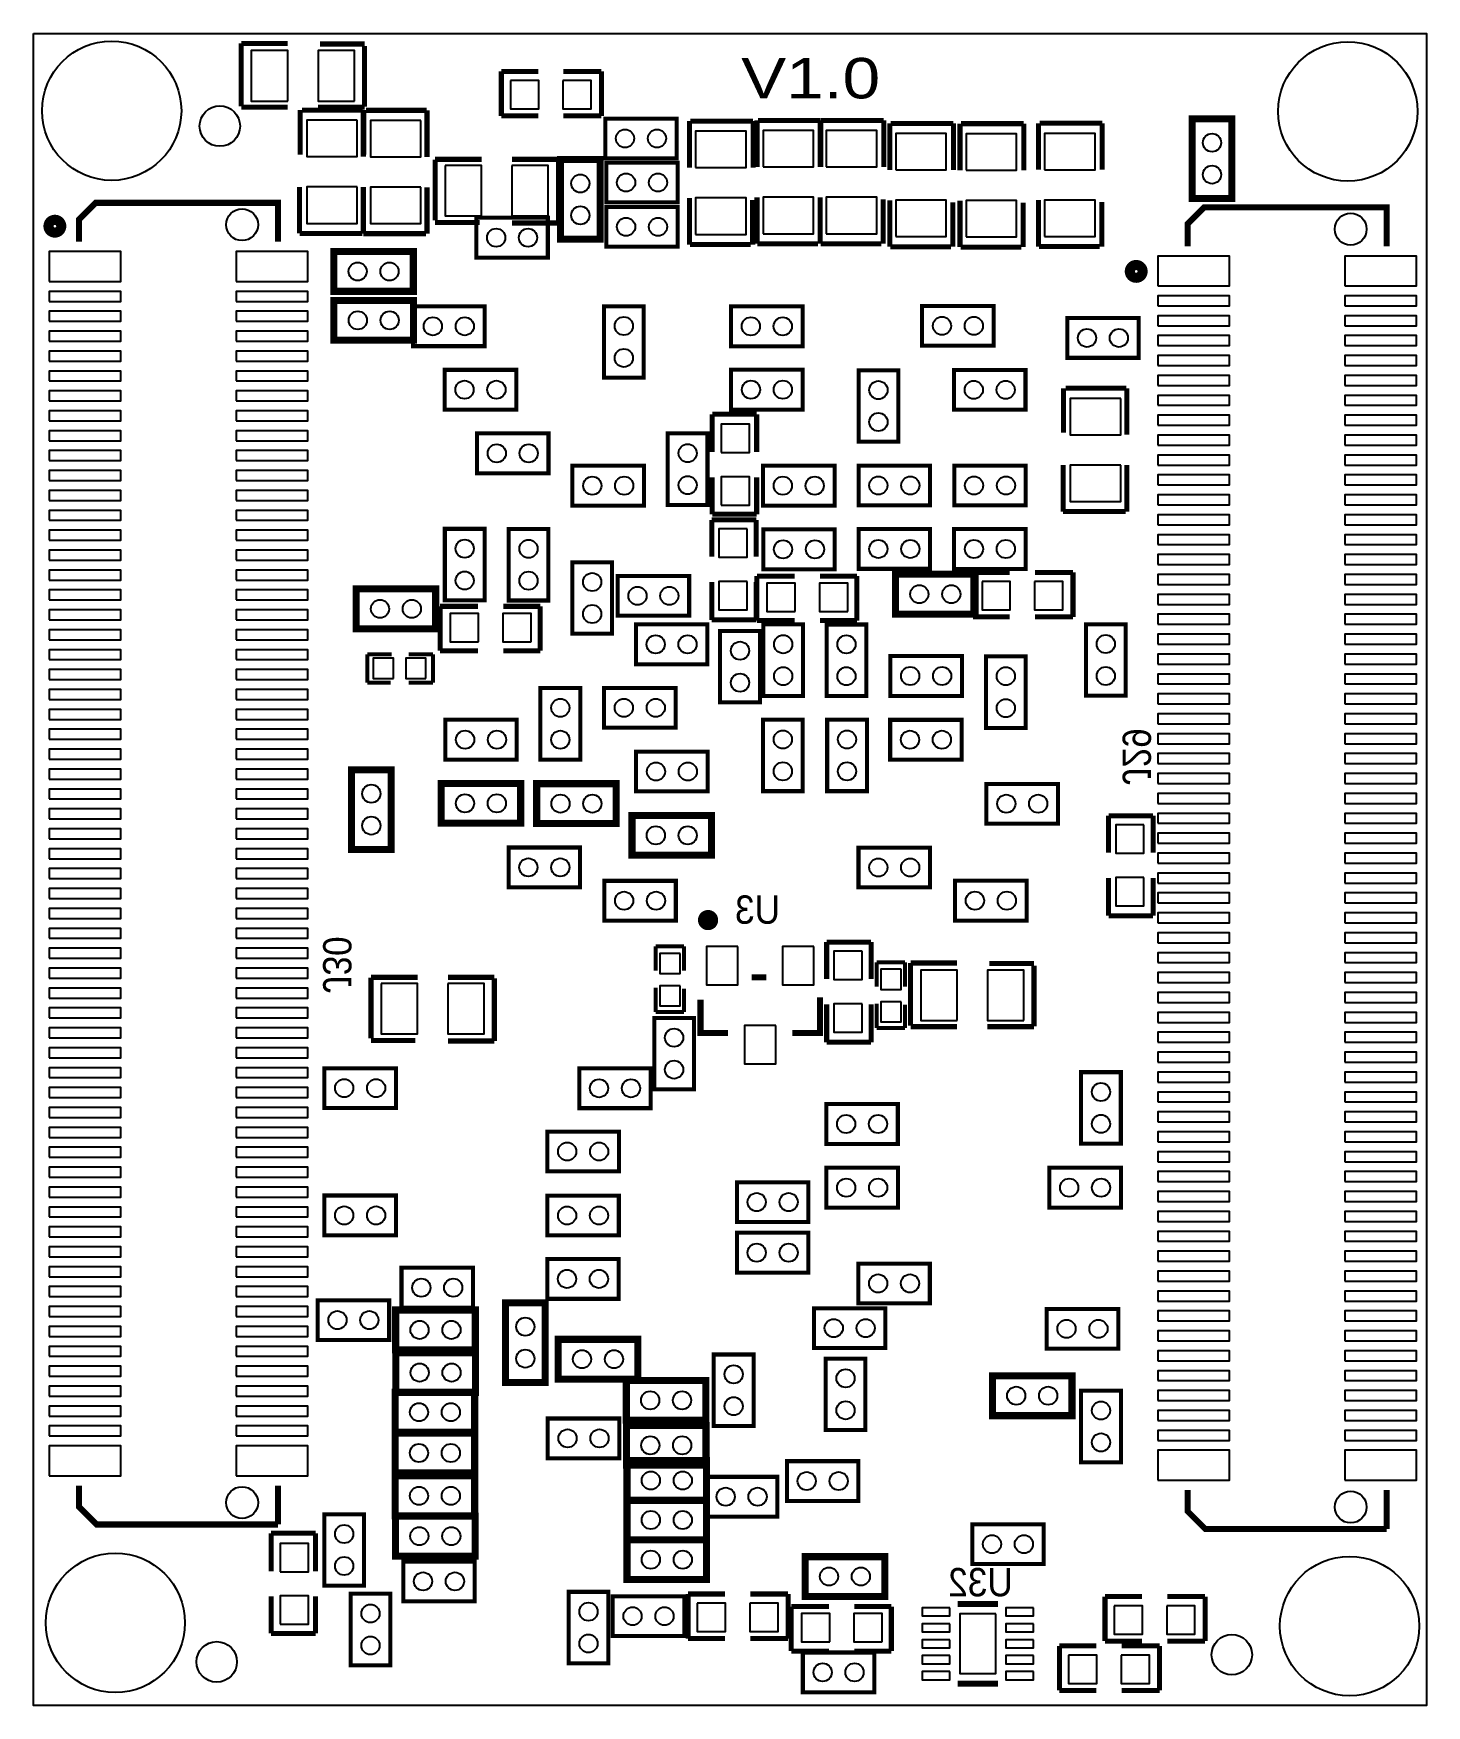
# Model space of a CAD drawing. Extents: x 33.6 to 68.6, y 12.9 to 54.9.
import ezdxf

# ---------------------------------------------------------------- set-up
doc = ezdxf.new("R2010")
doc.units = 0
for name, color, linetype in [('BG_OUTLINE', 3, 'CONTINUOUS'), ('BG_SILKSCREEN_BOTTOM', 2, 'CONTINUOUS'), ('PG_SILKSCREEN_BOTTOM', 5, 'CONTINUOUS'), ('PIN_BOTTOM', 6, 'CONTINUOUS'), ('RD_SILKSCREEN_BOTTOM', 7, 'CONTINUOUS')]:
    doc.layers.add(name, color=color, linetype=linetype)

msp = doc.modelspace()

# ---------------------------------------------------------------- texts
at = {"layer": 'BG_SILKSCREEN_BOTTOM', "width": 1.25}
msp.add_text('V1.0', height=1.016, dxfattribs=at).set_placement((51.3563, 53.2663))
at = {"layer": 'PG_SILKSCREEN_BOTTOM', "text_generation_flag": 2, "width": 0.928571}
msp.add_text('J30', height=0.7112, rotation=270, dxfattribs=at).set_placement((40.8534, 30.7924))
at = {"layer": 'RD_SILKSCREEN_BOTTOM', "text_generation_flag": 2, "width": 0.928571}
msp.add_text('J29', height=0.7112, rotation=270, dxfattribs=at).set_placement((60.9415, 36.0197))
for s, p in [('U3', (52.3326, 32.5338)), ('U32', (58.1812, 15.64))]:
    msp.add_text(s, height=0.7112, dxfattribs=at).set_placement(p)

# ---------------------------------------------------------------- linework, layer by layer
at = {"layer": 'BG_OUTLINE'}
msp.add_lwpolyline([(33.5763, 54.8978), (68.5775, 54.8978), (68.5775, 12.8956), (33.5763, 12.8956)], close=True, dxfattribs=at)
at = {"layer": 'PG_SILKSCREEN_BOTTOM'}
for points, const_width in [([(38.796, 54.6456), (38.796, 53.0708)], 0.127), ([(39.9644, 54.6456), (38.796, 54.6456)], 0.127), ([(40.7772, 54.6329), (41.8948, 54.6329)], 0.127), ([(41.8948, 54.5821), (41.8948, 53.0581)], 0.127), ([(45.3314, 52.8269), (45.3314, 53.9445)], 0.127), ([(45.3314, 53.9445), (46.2585, 53.9445)], 0.127), ([(47.846, 53.9445), (46.8935, 53.9445)], 0.127), ([(47.846, 52.8269), (47.846, 53.9445)], 0.127), ([(38.796, 53.0454), (39.9644, 53.0454)], 0.127), ([(40.2768, 51.8541), (40.2768, 52.9717)], 0.127), ([(40.3276, 52.9717), (41.8516, 52.9717)], 0.127), ([(41.8948, 53.0454), (40.7264, 53.0454)], 0.127), ([(41.8643, 52.9717), (41.8643, 51.8033)], 0.127), ([(41.877, 51.849), (41.877, 52.9666)], 0.127), ([(41.9278, 52.9666), (43.4518, 52.9666)], 0.127), ([(43.4645, 52.9666), (43.4645, 51.7982)], 0.127), ([(46.2585, 52.8269), (45.3314, 52.8269)], 0.127), ([(46.8935, 52.8269), (47.846, 52.8269)], 0.127), ([(50.0583, 52.6948), (50.0583, 51.5264)], 0.127), ([(51.6585, 52.6948), (50.0837, 52.6948)], 0.127), ([(51.6585, 51.5264), (51.6585, 52.6948)], 0.127), ([(51.755, 52.7126), (51.755, 51.5442)], 0.127), ([(53.3552, 52.7126), (51.7804, 52.7126)], 0.127), ([(53.34, 52.7126), (53.34, 51.5442)], 0.127), ([(53.3552, 51.5442), (53.3552, 52.7126)], 0.127), ([(54.9402, 52.7126), (53.3654, 52.7126)], 0.127), ([(54.9402, 51.5442), (54.9402, 52.7126)], 0.127), ([(55.0896, 52.6387), (55.0896, 51.4703)], 0.127), ([(56.6898, 52.6387), (55.115, 52.6387)], 0.127), ([(56.6898, 51.4703), (56.6898, 52.6387)], 0.127), ([(56.8561, 52.6313), (56.8561, 51.4629)], 0.127), ([(58.4563, 52.6313), (56.8815, 52.6313)], 0.127), ([(58.4563, 51.4629), (58.4563, 52.6313)], 0.127), ([(58.8284, 52.6415), (58.8284, 51.4731)], 0.127), ([(60.4286, 52.6415), (58.8538, 52.6415)], 0.127), ([(60.4286, 51.4731), (60.4286, 52.6415)], 0.127), ([(43.6664, 51.736), (44.8348, 51.736)], 0.127), ([(43.6664, 50.1993), (43.6664, 51.7233)], 0.127), ([(46.7652, 51.736), (45.5968, 51.736)], 0.127), ([(46.7652, 50.1358), (46.7652, 51.7106)], 0.127), ([(40.2641, 51.0413), (40.2641, 49.8729)], 0.127), ([(41.8643, 49.8729), (41.8643, 51.0413)], 0.127), ([(41.8643, 51.0362), (41.8643, 49.8678)], 0.127), ([(43.4645, 49.8678), (43.4645, 51.0362)], 0.127), ([(50.0583, 49.596), (50.0583, 50.7644)], 0.127), ([(51.755, 49.6138), (51.755, 50.7822)], 0.127), ([(53.34, 49.6138), (53.34, 50.7822)], 0.127), ([(34.7185, 49.6646), (34.7185, 50.2234), (35.1386, 50.6435), (39.7187, 50.6435), (39.7187, 49.6646)], 0.1524), ([(51.6458, 50.7136), (51.6458, 49.596)], 0.127), ([(53.3425, 50.7314), (53.3425, 49.6138)], 0.127), ([(54.9275, 50.7314), (54.9275, 49.6138)], 0.127), ([(55.0896, 49.5399), (55.0896, 50.7083)], 0.127), ([(56.6771, 50.6575), (56.6771, 49.5399)], 0.127), ([(56.8561, 49.5325), (56.8561, 50.7009)], 0.127), ([(58.4436, 50.6501), (58.4436, 49.5325)], 0.127), ([(58.8284, 49.5427), (58.8284, 50.7111)], 0.127), ([(60.4159, 50.6603), (60.4159, 49.5427)], 0.127), ([(62.5721, 49.5529), (62.5721, 50.1117), (62.9923, 50.5318), (67.5724, 50.5318), (67.5724, 49.5529)], 0.1524), ([(44.784, 50.1485), (43.6664, 50.1485)], 0.127), ([(45.5968, 50.1358), (46.7652, 50.1358)], 0.127), ([(40.2641, 49.8729), (41.8389, 49.8729)], 0.127), ([(41.8643, 49.8678), (43.4391, 49.8678)], 0.127), ([(51.595, 49.596), (50.071, 49.596)], 0.127), ([(53.2917, 49.6138), (51.7677, 49.6138)], 0.127), ([(54.8767, 49.6138), (53.3527, 49.6138)], 0.127), ([(56.6263, 49.5399), (55.1023, 49.5399)], 0.127), ([(58.3928, 49.5325), (56.8688, 49.5325)], 0.127), ([(60.3651, 49.5427), (58.8411, 49.5427)], 0.127), ([(59.4573, 44.8676), (59.4573, 45.9852)], 0.127), ([(59.5081, 45.9852), (61.0321, 45.9852)], 0.127), ([(61.0448, 45.9852), (61.0448, 44.8168)], 0.127), ([(51.7474, 45.3339), (50.6298, 45.3339)], 0.127), ([(50.6298, 45.3339), (50.6298, 44.3814)], 0.127), ([(51.7474, 44.3814), (51.7474, 45.3339)], 0.127), ([(59.4446, 44.0548), (59.4446, 42.8864)], 0.127), ([(61.0448, 42.8864), (61.0448, 44.0548)], 0.127), ([(50.6298, 42.8193), (50.6298, 43.7464)], 0.127), ([(51.7474, 43.7464), (51.7474, 42.8193)], 0.127), ([(51.7474, 42.8193), (50.6298, 42.8193)], 0.127), ([(59.4446, 42.8864), (61.0194, 42.8864)], 0.127), ([(50.6171, 41.7525), (50.6171, 42.6796)], 0.127), ([(50.6171, 42.6796), (51.7347, 42.6796)], 0.127), ([(51.7347, 42.6796), (51.7347, 41.7525)], 0.127), ([(50.6171, 41.1175), (50.6171, 40.165)], 0.127), ([(51.7347, 40.165), (51.7347, 41.1175)], 0.127), ([(52.7045, 41.2661), (51.752, 41.2661)], 0.127), ([(51.752, 41.2661), (51.752, 40.1485)], 0.127), ([(53.3395, 41.2661), (54.2666, 41.2661)], 0.127), ([(54.2666, 41.2661), (54.2666, 40.1485)], 0.127), ([(57.1802, 40.2422), (57.1802, 41.3598)], 0.127), ([(57.1802, 41.3598), (58.1073, 41.3598)], 0.127), ([(59.6948, 41.3598), (58.7423, 41.3598)], 0.127), ([(59.6948, 40.2422), (59.6948, 41.3598)], 0.127), ([(44.7472, 40.5079), (43.7947, 40.5079)], 0.127), ([(43.7947, 40.5079), (43.7947, 39.3903)], 0.127), ([(45.3822, 40.5079), (46.3093, 40.5079)], 0.127), ([(46.3093, 40.5079), (46.3093, 39.3903)], 0.127), ([(50.6171, 40.165), (51.7347, 40.165)], 0.127), ([(51.752, 40.1485), (52.7045, 40.1485)], 0.127), ([(54.2666, 40.1485), (53.3395, 40.1485)], 0.127), ([(58.1073, 40.2422), (57.1802, 40.2422)], 0.127), ([(58.7423, 40.2422), (59.6948, 40.2422)], 0.127), ([(42.5729, 39.304), (41.9633, 39.304)], 0.1016), ([(41.9633, 39.304), (41.9633, 38.5928)], 0.1016), ([(43.6143, 39.304), (43.0047, 39.304)], 0.1016), ([(43.6143, 39.304), (43.6143, 38.5928)], 0.1016), ([(43.7947, 39.3903), (44.7472, 39.3903)], 0.127), ([(46.3093, 39.3903), (45.3822, 39.3903)], 0.127), ([(41.9633, 38.5928), (42.5475, 38.5928)], 0.1016), ([(43.6143, 38.5928), (43.0047, 38.5928)], 0.1016), ([(60.5892, 34.3205), (60.5892, 35.2476)], 0.127), ([(60.5892, 35.2476), (61.7068, 35.2476)], 0.127), ([(61.7068, 35.2476), (61.7068, 34.3205)], 0.127), ([(60.5892, 33.6855), (60.5892, 32.733)], 0.127), ([(61.7068, 32.733), (61.7068, 33.6855)], 0.127), ([(60.5892, 32.733), (61.7068, 32.733)], 0.127), ([(49.2125, 31.9684), (49.2125, 31.3588)], 0.1016), ([(49.2125, 31.9684), (49.9237, 31.9684)], 0.1016), ([(49.9237, 31.9684), (49.9237, 31.3588)], 0.1016), ([(53.5051, 31.1455), (53.5051, 32.0726)], 0.127), ([(53.5051, 32.0726), (54.6227, 32.0726)], 0.127), ([(54.6227, 32.0726), (54.6227, 31.1455)], 0.127), ([(54.7649, 31.5671), (54.7649, 30.9575)], 0.1016), ([(54.7649, 31.5671), (55.4761, 31.5671)], 0.1016), ([(55.4761, 31.5671), (55.4761, 30.9575)], 0.1016), ([(55.6153, 31.5483), (55.6153, 29.9735)], 0.127), ([(56.7837, 31.5483), (55.6153, 31.5483)], 0.127), ([(57.5965, 31.5356), (58.7141, 31.5356)], 0.127), ([(58.7141, 31.4848), (58.7141, 29.9608)], 0.127), ([(42.0573, 31.1887), (43.2257, 31.1887)], 0.127), ([(42.0573, 29.652), (42.0573, 31.176)], 0.127), ([(45.1561, 31.1887), (43.9877, 31.1887)], 0.127), ([(45.1561, 29.5885), (45.1561, 31.1633)], 0.127), ([(51.9895, 31.1902), (51.6227, 31.1902)], 0.1524), ([(49.2125, 30.927), (49.2125, 30.3174)], 0.1016), ([(49.9237, 30.3174), (49.9237, 30.9016)], 0.1016), ([(50.3362, 30.624), (50.3362, 29.7901), (51.0268, 29.7901)], 0.1524), ([(52.6435, 29.7901), (53.3362, 29.7901), (53.3362, 30.6822)], 0.1524), ([(49.2125, 30.3174), (49.9237, 30.3174)], 0.1016), ([(53.5051, 30.5105), (53.5051, 29.558)], 0.127), ([(54.6227, 29.558), (54.6227, 30.5105)], 0.127), ([(54.7649, 30.5257), (54.7649, 29.9161)], 0.1016), ([(55.4761, 29.9161), (55.4761, 30.5003)], 0.1016), ([(54.7649, 29.9161), (55.4761, 29.9161)], 0.1016), ([(55.6153, 29.9481), (56.7837, 29.9481)], 0.127), ([(58.7141, 29.9481), (57.5457, 29.9481)], 0.127), ([(43.1749, 29.6012), (42.0573, 29.6012)], 0.127), ([(43.9877, 29.5885), (45.1561, 29.5885)], 0.127), ([(53.5051, 29.558), (54.6227, 29.558)], 0.127), ([(34.7185, 18.4226), (34.7185, 17.8892), (35.164, 17.4437), (39.7187, 17.4437)], 0.1524), ([(39.7187, 17.4437), (39.7187, 18.4226)], 0.1524), ([(62.5721, 18.3109), (62.5721, 17.7775), (63.0177, 17.3319), (67.5724, 17.3319)], 0.1524), ([(67.5724, 17.3319), (67.5724, 18.3109)], 0.1524), ([(40.6654, 17.2237), (39.5478, 17.2237)], 0.127), ([(39.5478, 17.2237), (39.5478, 16.2712)], 0.127), ([(40.6654, 16.2712), (40.6654, 17.2237)], 0.127), ([(39.5478, 14.7091), (39.5478, 15.6362)], 0.127), ([(40.6654, 15.6362), (40.6654, 14.7091)], 0.127), ([(50.0228, 14.5796), (50.0228, 15.6972)], 0.127), ([(50.0228, 15.6972), (50.9499, 15.6972)], 0.127), ([(52.5374, 15.6972), (51.5849, 15.6972)], 0.127), ([(52.5374, 14.5796), (52.5374, 15.6972)], 0.127), ([(60.4987, 14.5146), (60.4987, 15.6322)], 0.127), ([(60.4987, 15.6322), (61.4258, 15.6322)], 0.127), ([(63.0133, 15.6322), (62.0608, 15.6322)], 0.127), ([(63.0133, 14.5146), (63.0133, 15.6322)], 0.127), ([(53.5683, 15.3827), (52.6158, 15.3827)], 0.127), ([(52.6158, 15.3827), (52.6158, 14.2651)], 0.127), ([(54.2033, 15.3827), (55.1304, 15.3827)], 0.127), ([(55.1304, 15.3827), (55.1304, 14.2651)], 0.127), ([(57.8109, 15.4475), (56.7949, 15.4475)], 0.1524), ([(40.6654, 14.7091), (39.5478, 14.7091)], 0.127), ([(50.9499, 14.5796), (50.0228, 14.5796)], 0.127), ([(51.5849, 14.5796), (52.5374, 14.5796)], 0.127), ([(52.6158, 14.2651), (53.5683, 14.2651)], 0.127), ([(55.1304, 14.2651), (54.2033, 14.2651)], 0.127), ([(59.3545, 13.2756), (59.3545, 14.3932)], 0.127), ([(59.3545, 14.3932), (60.2816, 14.3932)], 0.127), ([(61.4258, 14.5146), (60.4987, 14.5146)], 0.127), ([(61.8691, 14.3932), (60.9166, 14.3932)], 0.127), ([(61.8691, 13.2756), (61.8691, 14.3932)], 0.127), ([(62.0608, 14.5146), (63.0133, 14.5146)], 0.127), ([(56.7949, 13.4475), (57.8109, 13.4475)], 0.1524), ([(60.2816, 13.2756), (59.3545, 13.2756)], 0.127), ([(60.9166, 13.2756), (61.8691, 13.2756)], 0.127)]:
    msp.add_lwpolyline(points, dxfattribs=dict(at, const_width=const_width))
for points, const_width in [([(49.7383, 52.7591), (47.9415, 52.7591), (47.9415, 51.7594), (49.7383, 51.7594)], 0.1016), ([(63.6875, 50.7525), (63.6875, 52.7525), (62.6877, 52.7525), (62.6877, 50.7525)], 0.1778), ([(47.8175, 49.7289), (47.8175, 51.7289), (46.8178, 51.7289), (46.8178, 49.7289)], 0.1778), ([(49.7655, 51.6529), (47.9687, 51.6529), (47.9687, 50.6532), (49.7655, 50.6532)], 0.1016), ([(49.7655, 50.5404), (47.9687, 50.5404), (47.9687, 49.5407), (49.7655, 49.5407)], 0.1016), ([(44.7035, 49.2684), (46.5003, 49.2684), (46.5003, 50.2681), (44.7035, 50.2681)], 0.1016), ([(41.1213, 48.4198), (43.1213, 48.4198), (43.1213, 49.4195), (41.1213, 49.4195)], 0.1778), ([(41.1264, 47.1919), (43.1264, 47.1919), (43.1264, 48.1917), (41.1264, 48.1917)], 0.1778), ([(44.911, 48.0426), (43.1142, 48.0426), (43.1142, 47.0428), (44.911, 47.0428)], 0.1016), ([(48.91, 46.2491), (48.91, 48.0459), (47.9102, 48.0459), (47.9102, 46.2491)], 0.1016), ([(51.1033, 47.0416), (52.9001, 47.0416), (52.9001, 48.0413), (51.1033, 48.0413)], 0.1016), ([(55.9039, 47.0525), (57.7007, 47.0525), (57.7007, 48.0522), (55.9039, 48.0522)], 0.1016), ([(59.5485, 46.7492), (61.3453, 46.7492), (61.3453, 47.749), (59.5485, 47.749)], 0.1016), ([(43.9095, 45.448), (45.7063, 45.448), (45.7063, 46.4477), (43.9095, 46.4477)], 0.1016), ([(52.9024, 46.4485), (51.1056, 46.4485), (51.1056, 45.4487), (52.9024, 45.4487)], 0.1016), ([(55.306, 44.64), (55.306, 46.4368), (54.3062, 46.4368), (54.3062, 44.64)], 0.1016), ([(58.501, 46.4449), (56.704, 46.4449), (56.704, 45.4452), (58.501, 45.4452)], 0.1016), ([(46.5165, 44.8511), (44.7197, 44.8511), (44.7197, 43.8516), (46.5165, 43.8516)], 0.1016), ([(50.5112, 43.0545), (50.5112, 44.8513), (49.5115, 44.8513), (49.5115, 43.0545)], 0.1016), ([(47.119, 43.038), (48.9158, 43.038), (48.9158, 44.038), (47.119, 44.038)], 0.1016), ([(53.7035, 44.0372), (51.9067, 44.0372), (51.9067, 43.0375), (53.7035, 43.0375)], 0.1016), ([(54.3067, 43.0426), (56.1035, 43.0426), (56.1035, 44.0423), (54.3067, 44.0423)], 0.1016), ([(56.7116, 43.0426), (58.5084, 43.0426), (58.5084, 44.0423), (56.7116, 44.0423)], 0.1016), ([(43.9125, 42.4541), (43.9125, 40.6573), (44.9123, 40.6573), (44.9123, 42.4541)], 0.1016), ([(45.5148, 42.4503), (45.5148, 40.6535), (46.5145, 40.6535), (46.5145, 42.4503)], 0.1016), ([(53.7091, 42.4386), (51.9123, 42.4386), (51.9123, 41.4388), (53.7091, 41.4388)], 0.1016), ([(54.3082, 41.4492), (56.105, 41.4492), (56.105, 42.449), (54.3082, 42.449)], 0.1016), ([(56.7078, 41.4467), (58.5046, 41.4467), (58.5046, 42.4464), (56.7078, 42.4464)], 0.1016), ([(48.115, 39.8178), (48.115, 41.6146), (47.115, 41.6146), (47.115, 39.8178)], 0.1016), ([(50.0515, 41.2707), (48.2547, 41.2707), (48.2547, 40.2709), (50.0515, 40.2709)], 0.1016), ([(55.2356, 40.3128), (57.2356, 40.3128), (57.2356, 41.3126), (55.2356, 41.3126)], 0.1778), ([(41.6822, 39.9445), (43.6822, 39.9445), (43.6822, 40.9443), (41.6822, 40.9443)], 0.1778), ([(48.7116, 39.0525), (50.5084, 39.0525), (50.5084, 40.0522), (48.7116, 40.0522)], 0.1016), ([(51.8282, 38.0931), (51.8282, 39.8899), (50.8284, 39.8899), (50.8284, 38.0931)], 0.1016), ([(52.9128, 38.2557), (52.9128, 40.0525), (51.913, 40.0525), (51.913, 38.2557)], 0.1016), ([(54.5023, 38.2539), (54.5023, 40.0507), (53.5023, 40.0507), (53.5023, 38.2539)], 0.1016), ([(61.0179, 38.2608), (61.0179, 40.0576), (60.0182, 40.0576), (60.0182, 38.2608)], 0.1016), ([(56.9034, 39.2575), (55.1066, 39.2575), (55.1066, 38.2575), (56.9034, 38.2575)], 0.1016), ([(58.5059, 37.4531), (58.5059, 39.2499), (57.5061, 39.2499), (57.5061, 37.4531)], 0.1016), ([(46.3146, 38.4559), (46.3146, 36.6591), (47.3144, 36.6591), (47.3144, 38.4559)], 0.1016), ([(47.9128, 37.4579), (49.7096, 37.4579), (49.7096, 38.4579), (47.9128, 38.4579)], 0.1016), ([(45.7205, 37.657), (43.9237, 37.657), (43.9237, 36.6573), (45.7205, 36.6573)], 0.1016), ([(52.9049, 35.864), (52.9049, 37.6608), (51.9049, 37.6608), (51.9049, 35.864)], 0.1016), ([(54.5181, 35.864), (54.5181, 37.6608), (53.5183, 37.6608), (53.5183, 35.864)], 0.1016), ([(55.101, 36.6563), (56.8978, 36.6563), (56.8978, 37.6563), (55.101, 37.6563)], 0.1016), ([(48.7187, 35.8579), (50.5155, 35.8579), (50.5155, 36.8577), (48.7187, 36.8577)], 0.1016), ([(42.5648, 34.4), (42.5648, 36.4), (41.5651, 36.4), (41.5651, 34.4)], 0.1778), ([(45.8183, 36.0573), (43.8183, 36.0573), (43.8183, 35.0576), (45.8183, 35.0576)], 0.1778), ([(46.2186, 35.0525), (48.2186, 35.0525), (48.2186, 36.0523), (46.2186, 36.0523)], 0.1778), ([(57.5198, 35.0482), (59.3166, 35.0482), (59.3166, 36.0479), (57.5198, 36.0479)], 0.1016), ([(50.6138, 35.2547), (48.6138, 35.2547), (48.6138, 34.2549), (50.6138, 34.2549)], 0.1778), ([(45.514, 33.4498), (47.3108, 33.4498), (47.3108, 34.4495), (45.514, 34.4495)], 0.1016), ([(54.3049, 33.4475), (56.1017, 33.4475), (56.1017, 34.4472), (54.3049, 34.4472)], 0.1016), ([(47.9191, 32.6126), (49.7159, 32.6126), (49.7159, 33.6123), (47.9191, 33.6123)], 0.1016), ([(56.7324, 32.6141), (58.5292, 32.6141), (58.5292, 33.6141), (56.7324, 33.6141)], 0.1016), ([(49.1724, 30.1694), (49.1724, 28.3726), (50.1721, 28.3726), (50.1721, 30.1694)], 0.1016), ([(42.6832, 28.9049), (40.8864, 28.9049), (40.8864, 27.9052), (42.6832, 27.9052)], 0.1016), ([(49.0852, 28.9014), (47.2884, 28.9014), (47.2884, 27.9016), (49.0852, 27.9016)], 0.1016), ([(60.8965, 27.0091), (60.8965, 28.8059), (59.8968, 28.8059), (59.8968, 27.0091)], 0.1016), ([(55.2935, 28.005), (53.4967, 28.005), (53.4967, 27.005), (55.2935, 27.005)], 0.1016), ([(48.2859, 27.3124), (46.4891, 27.3124), (46.4891, 26.3126), (48.2859, 26.3126)], 0.1016), ([(53.0471, 26.0421), (51.2503, 26.0421), (51.2503, 25.0424), (53.0471, 25.0424)], 0.1016), ([(55.2958, 26.4048), (53.499, 26.4048), (53.499, 25.4051), (55.2958, 25.4051)], 0.1016), ([(60.8975, 26.4051), (59.1007, 26.4051), (59.1007, 25.4053), (60.8975, 25.4053)], 0.1016), ([(40.8866, 24.7076), (42.6834, 24.7076), (42.6834, 25.7073), (40.8866, 25.7073)], 0.1016), ([(48.2834, 25.7048), (46.4866, 25.7048), (46.4866, 24.7051), (48.2834, 24.7051)], 0.1016), ([(53.0471, 24.7721), (51.2503, 24.7721), (51.2503, 23.7724), (53.0471, 23.7724)], 0.1016), ([(44.6209, 23.8925), (42.8241, 23.8925), (42.8241, 22.8925), (44.6209, 22.8925)], 0.1016), ([(48.2808, 24.1125), (46.484, 24.1125), (46.484, 23.1125), (48.2808, 23.1125)], 0.1016), ([(54.3009, 22.9992), (56.0977, 22.9992), (56.0977, 23.9989), (54.3009, 23.9989)], 0.1016), ([(42.5138, 23.0779), (40.717, 23.0779), (40.717, 22.0782), (42.5138, 22.0782)], 0.1016), ([(44.6778, 22.8316), (42.6778, 22.8316), (42.6778, 21.8318), (44.6778, 21.8318)], 0.1778), ([(46.4332, 21.0116), (46.4332, 23.0116), (45.4335, 23.0116), (45.4335, 21.0116)], 0.1778), ([(54.9829, 22.8768), (53.1861, 22.8768), (53.1861, 21.8768), (54.9829, 21.8768)], 0.1016), ([(60.8312, 22.859), (59.0344, 22.859), (59.0344, 21.8592), (60.8312, 21.8592)], 0.1016), ([(44.6804, 21.7597), (42.6804, 21.7597), (42.6804, 20.7599), (44.6804, 20.7599)], 0.1778), ([(46.7599, 21.0952), (48.7599, 21.0952), (48.7599, 22.095), (46.7599, 22.095)], 0.1778), ([(51.6682, 19.9169), (51.6682, 21.7137), (50.6684, 21.7137), (50.6684, 19.9169)], 0.1016), ([(54.4797, 19.8153), (54.4797, 21.6121), (53.4802, 21.6121), (53.4802, 19.8153)], 0.1016), ([(50.4716, 21.0637), (48.4716, 21.0637), (48.4716, 20.064), (50.4716, 20.064)], 0.1778), ([(59.6689, 21.178), (57.6689, 21.178), (57.6689, 20.1783), (59.6689, 20.1783)], 0.1778), ([(44.6626, 20.764), (42.6626, 20.764), (42.6626, 19.7642), (44.6626, 19.7642)], 0.1778), ([(60.8985, 19.0076), (60.8985, 20.8044), (59.8988, 20.8044), (59.8988, 19.0076)], 0.1016), ([(44.6626, 19.7404), (42.6626, 19.7404), (42.6626, 18.7406), (44.6626, 18.7406)], 0.1778), ([(46.498, 19.1064), (48.2948, 19.1064), (48.2948, 20.1061), (46.498, 20.1061)], 0.1016), ([(50.4741, 19.9309), (48.4741, 19.9309), (48.4741, 18.9311), (50.4741, 18.9311)], 0.1778), ([(50.4894, 19.0495), (48.4894, 19.0495), (48.4894, 18.0497), (50.4894, 18.0497)], 0.1778), ([(54.3044, 19.0343), (52.5076, 19.0343), (52.5076, 18.0345), (54.3044, 18.0345)], 0.1016), ([(44.6626, 18.6634), (42.6626, 18.6634), (42.6626, 17.6637), (44.6626, 17.6637)], 0.1778), ([(50.4706, 17.6408), (52.2674, 17.6408), (52.2674, 18.6406), (50.4706, 18.6406)], 0.1016), ([(50.4894, 18.0564), (48.4894, 18.0564), (48.4894, 17.0566), (50.4894, 17.0566)], 0.1778), ([(40.8831, 17.7013), (40.8831, 15.9045), (41.8828, 15.9045), (41.8828, 17.7013)], 0.1016), ([(44.6728, 17.65), (42.6728, 17.65), (42.6728, 16.6502), (44.6728, 16.6502)], 0.1778), ([(58.9585, 17.4498), (57.1617, 17.4498), (57.1617, 16.4501), (58.9585, 16.4501)], 0.1016), ([(50.4894, 17.0607), (48.4894, 17.0607), (48.4894, 16.0609), (50.4894, 16.0609)], 0.1778), ([(44.6631, 16.5146), (42.8663, 16.5146), (42.8663, 15.5146), (44.6631, 15.5146)], 0.1016), ([(54.9648, 16.6365), (52.9648, 16.6365), (52.9648, 15.6367), (54.9648, 15.6367)], 0.1778), ([(42.5445, 13.9073), (42.5445, 15.7041), (41.5447, 15.7041), (41.5447, 13.9073)], 0.1016), ([(48.0207, 13.9555), (48.0207, 15.7523), (47.021, 15.7523), (47.021, 13.9555)], 0.1016), ([(49.928, 15.6403), (48.1312, 15.6403), (48.1312, 14.6406), (49.928, 14.6406)], 0.1016), ([(54.7032, 14.2288), (52.9064, 14.2288), (52.9064, 13.2291), (54.7032, 13.2291)], 0.1016)]:
    msp.add_lwpolyline(points, close=True, dxfattribs=dict(at, const_width=const_width))
at = {"layer": 'PG_SILKSCREEN_BOTTOM', "const_width": 0.254}
for points in [[(34.2753, 50.0558, 1), (33.95418, 50.05576, 1)], [(61.4431, 48.9204, 1), (61.12206, 48.9204, 1)], [(50.6522, 32.6263, 1), (50.39905, 32.62606, 1)]]:
    msp.add_lwpolyline(points, format="xyb", close=True, dxfattribs=at)
at = {"layer": 'PIN_BOTTOM'}
for points in [[(39.9644, 53.1978), (39.9644, 54.4678), (39.05, 54.4678), (39.05, 53.1978)], [(41.6408, 53.1978), (41.6408, 54.4678), (40.7264, 54.4678), (40.7264, 53.1978)], [(45.56, 53.7159), (45.56, 53.0047), (46.2712, 53.0047), (46.2712, 53.7159)], [(46.8808, 53.7159), (46.8808, 53.0047), (47.592, 53.0047), (47.592, 53.7159)], [(41.7119, 52.7177), (40.4419, 52.7177), (40.4419, 51.8033), (41.7119, 51.8033)], [(43.3121, 52.7126), (42.0421, 52.7126), (42.0421, 51.7982), (43.3121, 51.7982)], [(50.2107, 51.5264), (51.4807, 51.5264), (51.4807, 52.4408), (50.2107, 52.4408)], [(51.9074, 51.5442), (53.1774, 51.5442), (53.1774, 52.4586), (51.9074, 52.4586)], [(53.4924, 51.5442), (54.7624, 51.5442), (54.7624, 52.4586), (53.4924, 52.4586)], [(55.242, 51.4703), (56.512, 51.4703), (56.512, 52.3847), (55.242, 52.3847)], [(57.0085, 51.4629), (58.2785, 51.4629), (58.2785, 52.3773), (57.0085, 52.3773)], [(58.9808, 51.4731), (60.2508, 51.4731), (60.2508, 52.3875), (58.9808, 52.3875)], [(43.9204, 51.5836), (43.9204, 50.3136), (44.8348, 50.3136), (44.8348, 51.5836)], [(45.5968, 51.5836), (45.5968, 50.3136), (46.5112, 50.3136), (46.5112, 51.5836)], [(41.7119, 51.0413), (40.4419, 51.0413), (40.4419, 50.1269), (41.7119, 50.1269)], [(43.3121, 51.0362), (42.0421, 51.0362), (42.0421, 50.1218), (43.3121, 50.1218)], [(50.2107, 49.85), (51.4807, 49.85), (51.4807, 50.7644), (50.2107, 50.7644)], [(51.9074, 49.8678), (53.1774, 49.8678), (53.1774, 50.7822), (51.9074, 50.7822)], [(53.4924, 49.8678), (54.7624, 49.8678), (54.7624, 50.7822), (53.4924, 50.7822)], [(55.242, 49.7939), (56.512, 49.7939), (56.512, 50.7083), (55.242, 50.7083)], [(57.0085, 49.7865), (58.2785, 49.7865), (58.2785, 50.7009), (57.0085, 50.7009)], [(58.9808, 49.7967), (60.2508, 49.7967), (60.2508, 50.7111), (58.9808, 50.7111)], [(33.96855, 48.66855), (35.76865, 48.66855), (35.76865, 49.41865), (33.96855, 49.41865)], [(38.66855, 48.66855), (40.46865, 48.66855), (40.46865, 49.41865), (38.66855, 49.41865)], [(61.82225, 48.55685), (63.62235, 48.55685), (63.62235, 49.30695), (61.82225, 49.30695)], [(66.52225, 48.55685), (68.32235, 48.55685), (68.32235, 49.30695), (66.52225, 49.30695)], [(33.96855, 48.16855), (35.76865, 48.16855), (35.76865, 48.41845), (33.96855, 48.41845)], [(38.66855, 48.16855), (40.46865, 48.16855), (40.46865, 48.41845), (38.66855, 48.41845)], [(61.82225, 48.05685), (63.62235, 48.05685), (63.62235, 48.30675), (61.82225, 48.30675)], [(66.52225, 48.05685), (68.32235, 48.05685), (68.32235, 48.30675), (66.52225, 48.30675)], [(33.96855, 47.66845), (35.76865, 47.66845), (35.76865, 47.91835), (33.96855, 47.91835)], [(38.66855, 47.66845), (40.46865, 47.66845), (40.46865, 47.91835), (38.66855, 47.91835)], [(61.82225, 47.55675), (63.62235, 47.55675), (63.62235, 47.80665), (61.82225, 47.80665)], [(66.52225, 47.55675), (68.32235, 47.55675), (68.32235, 47.80665), (66.52225, 47.80665)], [(33.96855, 47.16855), (35.76865, 47.16855), (35.76865, 47.41845), (33.96855, 47.41845)], [(38.66855, 47.16855), (40.46865, 47.16855), (40.46865, 47.41845), (38.66855, 47.41845)], [(61.82225, 47.05685), (63.62235, 47.05685), (63.62235, 47.30675), (61.82225, 47.30675)], [(66.52225, 47.05685), (68.32235, 47.05685), (68.32235, 47.30675), (66.52225, 47.30675)], [(33.96855, 46.66845), (35.76865, 46.66845), (35.76865, 46.91835), (33.96855, 46.91835)], [(38.66855, 46.66845), (40.46865, 46.66845), (40.46865, 46.91835), (38.66855, 46.91835)], [(61.82225, 46.55675), (63.62235, 46.55675), (63.62235, 46.80665), (61.82225, 46.80665)], [(66.52225, 46.55675), (68.32235, 46.55675), (68.32235, 46.80665), (66.52225, 46.80665)], [(33.96855, 46.16855), (35.76865, 46.16855), (35.76865, 46.41845), (33.96855, 46.41845)], [(38.66855, 46.16855), (40.46865, 46.16855), (40.46865, 46.41845), (38.66855, 46.41845)], [(61.82225, 46.05685), (63.62235, 46.05685), (63.62235, 46.30675), (61.82225, 46.30675)], [(66.52225, 46.05685), (68.32235, 46.05685), (68.32235, 46.30675), (66.52225, 46.30675)], [(33.96855, 45.66845), (35.76865, 45.66845), (35.76865, 45.91835), (33.96855, 45.91835)], [(38.66855, 45.66845), (40.46865, 45.66845), (40.46865, 45.91835), (38.66855, 45.91835)], [(61.82225, 45.55675), (63.62235, 45.55675), (63.62235, 45.80665), (61.82225, 45.80665)], [(66.52225, 45.55675), (68.32235, 45.55675), (68.32235, 45.80665), (66.52225, 45.80665)], [(33.96855, 45.16855), (35.76865, 45.16855), (35.76865, 45.41845), (33.96855, 45.41845)], [(38.66855, 45.16855), (40.46865, 45.16855), (40.46865, 45.41845), (38.66855, 45.41845)], [(60.8924, 45.7312), (59.6224, 45.7312), (59.6224, 44.8168), (60.8924, 44.8168)], [(50.8584, 44.3687), (51.5696, 44.3687), (51.5696, 45.0799), (50.8584, 45.0799)], [(61.82225, 45.05685), (63.62235, 45.05685), (63.62235, 45.30675), (61.82225, 45.30675)], [(66.52225, 45.05685), (68.32235, 45.05685), (68.32235, 45.30675), (66.52225, 45.30675)], [(33.96855, 44.66845), (35.76865, 44.66845), (35.76865, 44.91835), (33.96855, 44.91835)], [(38.66855, 44.66845), (40.46865, 44.66845), (40.46865, 44.91835), (38.66855, 44.91835)], [(61.82225, 44.55675), (63.62235, 44.55675), (63.62235, 44.80665), (61.82225, 44.80665)], [(66.52225, 44.55675), (68.32235, 44.55675), (68.32235, 44.80665), (66.52225, 44.80665)], [(33.96855, 44.16855), (35.76865, 44.16855), (35.76865, 44.41845), (33.96855, 44.41845)], [(38.66855, 44.16855), (40.46865, 44.16855), (40.46865, 44.41845), (38.66855, 44.41845)], [(61.82225, 44.05685), (63.62235, 44.05685), (63.62235, 44.30675), (61.82225, 44.30675)], [(66.52225, 44.05685), (68.32235, 44.05685), (68.32235, 44.30675), (66.52225, 44.30675)], [(33.96855, 43.66845), (35.76865, 43.66845), (35.76865, 43.91835), (33.96855, 43.91835)], [(38.66855, 43.66845), (40.46865, 43.66845), (40.46865, 43.91835), (38.66855, 43.91835)], [(50.8584, 43.0479), (51.5696, 43.0479), (51.5696, 43.7591), (50.8584, 43.7591)], [(60.8924, 44.0548), (59.6224, 44.0548), (59.6224, 43.1404), (60.8924, 43.1404)], [(61.82225, 43.55675), (63.62235, 43.55675), (63.62235, 43.80665), (61.82225, 43.80665)], [(66.52225, 43.55675), (68.32235, 43.55675), (68.32235, 43.80665), (66.52225, 43.80665)], [(33.96855, 43.16855), (35.76865, 43.16855), (35.76865, 43.41845), (33.96855, 43.41845)], [(38.66855, 43.16855), (40.46865, 43.16855), (40.46865, 43.41845), (38.66855, 43.41845)], [(61.82225, 43.05685), (63.62235, 43.05685), (63.62235, 43.30675), (61.82225, 43.30675)], [(66.52225, 43.05685), (68.32235, 43.05685), (68.32235, 43.30675), (66.52225, 43.30675)], [(33.96855, 42.66845), (35.76865, 42.66845), (35.76865, 42.91835), (33.96855, 42.91835)], [(38.66855, 42.66845), (40.46865, 42.66845), (40.46865, 42.91835), (38.66855, 42.91835)], [(51.5061, 42.451), (50.7949, 42.451), (50.7949, 41.7398), (51.5061, 41.7398)], [(61.82225, 42.55675), (63.62235, 42.55675), (63.62235, 42.80665), (61.82225, 42.80665)], [(66.52225, 42.55675), (68.32235, 42.55675), (68.32235, 42.80665), (66.52225, 42.80665)], [(33.96855, 42.16855), (35.76865, 42.16855), (35.76865, 42.41845), (33.96855, 42.41845)], [(38.66855, 42.16855), (40.46865, 42.16855), (40.46865, 42.41845), (38.66855, 42.41845)], [(61.82225, 42.05685), (63.62235, 42.05685), (63.62235, 42.30675), (61.82225, 42.30675)], [(66.52225, 42.05685), (68.32235, 42.05685), (68.32235, 42.30675), (66.52225, 42.30675)], [(33.96855, 41.66845), (35.76865, 41.66845), (35.76865, 41.91835), (33.96855, 41.91835)], [(38.66855, 41.66845), (40.46865, 41.66845), (40.46865, 41.91835), (38.66855, 41.91835)], [(61.82225, 41.55675), (63.62235, 41.55675), (63.62235, 41.80665), (61.82225, 41.80665)], [(66.52225, 41.55675), (68.32235, 41.55675), (68.32235, 41.80665), (66.52225, 41.80665)], [(33.96855, 41.16855), (35.76865, 41.16855), (35.76865, 41.41845), (33.96855, 41.41845)], [(38.66855, 41.16855), (40.46865, 41.16855), (40.46865, 41.41845), (38.66855, 41.41845)], [(61.82225, 41.05685), (63.62235, 41.05685), (63.62235, 41.30675), (61.82225, 41.30675)], [(66.52225, 41.05685), (68.32235, 41.05685), (68.32235, 41.30675), (66.52225, 41.30675)], [(33.96855, 40.66845), (35.76865, 40.66845), (35.76865, 40.91835), (33.96855, 40.91835)], [(38.66855, 40.66845), (40.46865, 40.66845), (40.46865, 40.91835), (38.66855, 40.91835)], [(51.5061, 41.1302), (50.7949, 41.1302), (50.7949, 40.419), (51.5061, 40.419)], [(52.7172, 40.3771), (52.7172, 41.0883), (52.006, 41.0883), (52.006, 40.3771)], [(54.038, 40.3771), (54.038, 41.0883), (53.3268, 41.0883), (53.3268, 40.3771)], [(57.4088, 41.1312), (57.4088, 40.42), (58.12, 40.42), (58.12, 41.1312)], [(58.7296, 41.1312), (58.7296, 40.42), (59.4408, 40.42), (59.4408, 41.1312)], [(61.82225, 40.55675), (63.62235, 40.55675), (63.62235, 40.80665), (61.82225, 40.80665)], [(66.52225, 40.55675), (68.32235, 40.55675), (68.32235, 40.80665), (66.52225, 40.80665)], [(33.96855, 40.16855), (35.76865, 40.16855), (35.76865, 40.41845), (33.96855, 40.41845)], [(38.66855, 40.16855), (40.46865, 40.16855), (40.46865, 40.41845), (38.66855, 40.41845)], [(44.7599, 39.6189), (44.7599, 40.3301), (44.0487, 40.3301), (44.0487, 39.6189)], [(46.0807, 39.6189), (46.0807, 40.3301), (45.3695, 40.3301), (45.3695, 39.6189)], [(33.96855, 39.66845), (35.76865, 39.66845), (35.76865, 39.91835), (33.96855, 39.91835)], [(38.66855, 39.66845), (40.46865, 39.66845), (40.46865, 39.91835), (38.66855, 39.91835)], [(61.82225, 40.05685), (63.62235, 40.05685), (63.62235, 40.30675), (61.82225, 40.30675)], [(66.52225, 40.05685), (68.32235, 40.05685), (68.32235, 40.30675), (66.52225, 40.30675)], [(61.82225, 39.55675), (63.62235, 39.55675), (63.62235, 39.80665), (61.82225, 39.80665)], [(66.52225, 39.55675), (68.32235, 39.55675), (68.32235, 39.80665), (66.52225, 39.80665)], [(33.96855, 39.16855), (35.76865, 39.16855), (35.76865, 39.41845), (33.96855, 39.41845)], [(38.66855, 39.16855), (40.46865, 39.16855), (40.46865, 39.41845), (38.66855, 39.41845)], [(42.6237, 38.6944), (42.6237, 39.2024), (42.1157, 39.2024), (42.1157, 38.6944)], [(43.4365, 38.6944), (43.4365, 39.2024), (42.9285, 39.2024), (42.9285, 38.6944)], [(61.82225, 39.05685), (63.62235, 39.05685), (63.62235, 39.30675), (61.82225, 39.30675)], [(66.52225, 39.05685), (68.32235, 39.05685), (68.32235, 39.30675), (66.52225, 39.30675)], [(33.96855, 38.66845), (35.76865, 38.66845), (35.76865, 38.91835), (33.96855, 38.91835)], [(38.66855, 38.66845), (40.46865, 38.66845), (40.46865, 38.91835), (38.66855, 38.91835)], [(61.82225, 38.55675), (63.62235, 38.55675), (63.62235, 38.80665), (61.82225, 38.80665)], [(66.52225, 38.55675), (68.32235, 38.55675), (68.32235, 38.80665), (66.52225, 38.80665)], [(33.96855, 38.16855), (35.76865, 38.16855), (35.76865, 38.41845), (33.96855, 38.41845)], [(38.66855, 38.16855), (40.46865, 38.16855), (40.46865, 38.41845), (38.66855, 38.41845)], [(61.82225, 38.05685), (63.62235, 38.05685), (63.62235, 38.30675), (61.82225, 38.30675)], [(66.52225, 38.05685), (68.32235, 38.05685), (68.32235, 38.30675), (66.52225, 38.30675)], [(33.96855, 37.66845), (35.76865, 37.66845), (35.76865, 37.91835), (33.96855, 37.91835)], [(38.66855, 37.66845), (40.46865, 37.66845), (40.46865, 37.91835), (38.66855, 37.91835)], [(61.82225, 37.55675), (63.62235, 37.55675), (63.62235, 37.80665), (61.82225, 37.80665)], [(66.52225, 37.55675), (68.32235, 37.55675), (68.32235, 37.80665), (66.52225, 37.80665)], [(33.96855, 37.16855), (35.76865, 37.16855), (35.76865, 37.41845), (33.96855, 37.41845)], [(38.66855, 37.16855), (40.46865, 37.16855), (40.46865, 37.41845), (38.66855, 37.41845)], [(61.82225, 37.05685), (63.62235, 37.05685), (63.62235, 37.30675), (61.82225, 37.30675)], [(66.52225, 37.05685), (68.32235, 37.05685), (68.32235, 37.30675), (66.52225, 37.30675)], [(33.96855, 36.66845), (35.76865, 36.66845), (35.76865, 36.91835), (33.96855, 36.91835)], [(38.66855, 36.66845), (40.46865, 36.66845), (40.46865, 36.91835), (38.66855, 36.91835)], [(61.82225, 36.55675), (63.62235, 36.55675), (63.62235, 36.80665), (61.82225, 36.80665)], [(66.52225, 36.55675), (68.32235, 36.55675), (68.32235, 36.80665), (66.52225, 36.80665)], [(33.96855, 36.16855), (35.76865, 36.16855), (35.76865, 36.41845), (33.96855, 36.41845)], [(38.66855, 36.16855), (40.46865, 36.16855), (40.46865, 36.41845), (38.66855, 36.41845)], [(61.82225, 36.05685), (63.62235, 36.05685), (63.62235, 36.30675), (61.82225, 36.30675)], [(66.52225, 36.05685), (68.32235, 36.05685), (68.32235, 36.30675), (66.52225, 36.30675)], [(33.96855, 35.66845), (35.76865, 35.66845), (35.76865, 35.91835), (33.96855, 35.91835)], [(38.66855, 35.66845), (40.46865, 35.66845), (40.46865, 35.91835), (38.66855, 35.91835)], [(61.82225, 35.55675), (63.62235, 35.55675), (63.62235, 35.80665), (61.82225, 35.80665)], [(66.52225, 35.55675), (68.32235, 35.55675), (68.32235, 35.80665), (66.52225, 35.80665)], [(33.96855, 35.16855), (35.76865, 35.16855), (35.76865, 35.41845), (33.96855, 35.41845)], [(38.66855, 35.16855), (40.46865, 35.16855), (40.46865, 35.41845), (38.66855, 35.41845)], [(61.82225, 35.05685), (63.62235, 35.05685), (63.62235, 35.30675), (61.82225, 35.30675)], [(66.52225, 35.05685), (68.32235, 35.05685), (68.32235, 35.30675), (66.52225, 35.30675)], [(33.96855, 34.66845), (35.76865, 34.66845), (35.76865, 34.91835), (33.96855, 34.91835)], [(38.66855, 34.66845), (40.46865, 34.66845), (40.46865, 34.91835), (38.66855, 34.91835)], [(61.4782, 35.019), (60.767, 35.019), (60.767, 34.3078), (61.4782, 34.3078)], [(61.82225, 34.55675), (63.62235, 34.55675), (63.62235, 34.80665), (61.82225, 34.80665)], [(66.52225, 34.55675), (68.32235, 34.55675), (68.32235, 34.80665), (66.52225, 34.80665)], [(33.96855, 34.16855), (35.76865, 34.16855), (35.76865, 34.41845), (33.96855, 34.41845)], [(38.66855, 34.16855), (40.46865, 34.16855), (40.46865, 34.41845), (38.66855, 34.41845)], [(61.82225, 34.05685), (63.62235, 34.05685), (63.62235, 34.30675), (61.82225, 34.30675)], [(66.52225, 34.05685), (68.32235, 34.05685), (68.32235, 34.30675), (66.52225, 34.30675)], [(33.96855, 33.66845), (35.76865, 33.66845), (35.76865, 33.91835), (33.96855, 33.91835)], [(38.66855, 33.66845), (40.46865, 33.66845), (40.46865, 33.91835), (38.66855, 33.91835)], [(61.4782, 33.6982), (60.767, 33.6982), (60.767, 32.987), (61.4782, 32.987)], [(61.82225, 33.55675), (63.62235, 33.55675), (63.62235, 33.80665), (61.82225, 33.80665)], [(66.52225, 33.55675), (68.32235, 33.55675), (68.32235, 33.80665), (66.52225, 33.80665)], [(33.96855, 33.16855), (35.76865, 33.16855), (35.76865, 33.41845), (33.96855, 33.41845)], [(38.66855, 33.16855), (40.46865, 33.16855), (40.46865, 33.41845), (38.66855, 33.41845)], [(61.82225, 33.05685), (63.62235, 33.05685), (63.62235, 33.30675), (61.82225, 33.30675)], [(66.52225, 33.05685), (68.32235, 33.05685), (68.32235, 33.30675), (66.52225, 33.30675)], [(33.96855, 32.66845), (35.76865, 32.66845), (35.76865, 32.91835), (33.96855, 32.91835)], [(38.66855, 32.66845), (40.46865, 32.66845), (40.46865, 32.91835), (38.66855, 32.91835)], [(61.82225, 32.55675), (63.62235, 32.55675), (63.62235, 32.80665), (61.82225, 32.80665)], [(66.52225, 32.55675), (68.32235, 32.55675), (68.32235, 32.80665), (66.52225, 32.80665)], [(33.96855, 32.16855), (35.76865, 32.16855), (35.76865, 32.41845), (33.96855, 32.41845)], [(38.66855, 32.16855), (40.46865, 32.16855), (40.46865, 32.41845), (38.66855, 32.41845)], [(51.2724, 31.9634), (50.485, 31.9634), (50.485, 30.9982), (51.2724, 30.9982)], [(53.1873, 31.9634), (52.3999, 31.9634), (52.3999, 30.9982), (53.1873, 30.9982)], [(61.82225, 32.05685), (63.62235, 32.05685), (63.62235, 32.30675), (61.82225, 32.30675)], [(66.52225, 32.05685), (68.32235, 32.05685), (68.32235, 32.30675), (66.52225, 32.30675)], [(33.96855, 31.66845), (35.76865, 31.66845), (35.76865, 31.91835), (33.96855, 31.91835)], [(38.66855, 31.66845), (40.46865, 31.66845), (40.46865, 31.91835), (38.66855, 31.91835)], [(49.8221, 31.7906), (49.3141, 31.7906), (49.3141, 31.2826), (49.8221, 31.2826)], [(54.3941, 31.844), (53.6829, 31.844), (53.6829, 31.1328), (54.3941, 31.1328)], [(61.82225, 31.55675), (63.62235, 31.55675), (63.62235, 31.80665), (61.82225, 31.80665)], [(66.52225, 31.55675), (68.32235, 31.55675), (68.32235, 31.80665), (66.52225, 31.80665)], [(33.96855, 31.16855), (35.76865, 31.16855), (35.76865, 31.41845), (33.96855, 31.41845)], [(38.66855, 31.16855), (40.46865, 31.16855), (40.46865, 31.41845), (38.66855, 31.41845)], [(55.3745, 31.3893), (54.8665, 31.3893), (54.8665, 30.8813), (55.3745, 30.8813)], [(56.7837, 30.1005), (56.7837, 31.3705), (55.8693, 31.3705), (55.8693, 30.1005)], [(58.4601, 30.1005), (58.4601, 31.3705), (57.5457, 31.3705), (57.5457, 30.1005)], [(61.82225, 31.05685), (63.62235, 31.05685), (63.62235, 31.30675), (61.82225, 31.30675)], [(66.52225, 31.05685), (68.32235, 31.05685), (68.32235, 31.30675), (66.52225, 31.30675)], [(33.96855, 30.66845), (35.76865, 30.66845), (35.76865, 30.91835), (33.96855, 30.91835)], [(38.66855, 30.66845), (40.46865, 30.66845), (40.46865, 30.91835), (38.66855, 30.91835)], [(42.3113, 31.0363), (42.3113, 29.7663), (43.2257, 29.7663), (43.2257, 31.0363)], [(43.9877, 31.0363), (43.9877, 29.7663), (44.9021, 29.7663), (44.9021, 31.0363)], [(49.8221, 30.9778), (49.3141, 30.9778), (49.3141, 30.4698), (49.8221, 30.4698)], [(61.82225, 30.55675), (63.62235, 30.55675), (63.62235, 30.80665), (61.82225, 30.80665)], [(66.52225, 30.55675), (68.32235, 30.55675), (68.32235, 30.80665), (66.52225, 30.80665)], [(33.96855, 30.16855), (35.76865, 30.16855), (35.76865, 30.41845), (33.96855, 30.41845)], [(38.66855, 30.16855), (40.46865, 30.16855), (40.46865, 30.41845), (38.66855, 30.41845)], [(54.3941, 30.5232), (53.6829, 30.5232), (53.6829, 29.812), (54.3941, 29.812)], [(55.3745, 30.5765), (54.8665, 30.5765), (54.8665, 30.0685), (55.3745, 30.0685)], [(61.82225, 30.05685), (63.62235, 30.05685), (63.62235, 30.30675), (61.82225, 30.30675)], [(66.52225, 30.05685), (68.32235, 30.05685), (68.32235, 30.30675), (66.52225, 30.30675)], [(33.96855, 29.66845), (35.76865, 29.66845), (35.76865, 29.91835), (33.96855, 29.91835)], [(38.66855, 29.66845), (40.46865, 29.66845), (40.46865, 29.91835), (38.66855, 29.91835)], [(52.23, 29.9822), (51.4426, 29.9822), (51.4426, 29.017), (52.23, 29.017)], [(33.96855, 29.16855), (35.76865, 29.16855), (35.76865, 29.41845), (33.96855, 29.41845)], [(38.66855, 29.16855), (40.46865, 29.16855), (40.46865, 29.41845), (38.66855, 29.41845)], [(61.82225, 29.55675), (63.62235, 29.55675), (63.62235, 29.80665), (61.82225, 29.80665)], [(66.52225, 29.55675), (68.32235, 29.55675), (68.32235, 29.80665), (66.52225, 29.80665)], [(61.82225, 29.05685), (63.62235, 29.05685), (63.62235, 29.30675), (61.82225, 29.30675)], [(66.52225, 29.05685), (68.32235, 29.05685), (68.32235, 29.30675), (66.52225, 29.30675)], [(33.96855, 28.66845), (35.76865, 28.66845), (35.76865, 28.91835), (33.96855, 28.91835)], [(38.66855, 28.66845), (40.46865, 28.66845), (40.46865, 28.91835), (38.66855, 28.91835)], [(61.82225, 28.55675), (63.62235, 28.55675), (63.62235, 28.80665), (61.82225, 28.80665)], [(66.52225, 28.55675), (68.32235, 28.55675), (68.32235, 28.80665), (66.52225, 28.80665)], [(33.96855, 28.16855), (35.76865, 28.16855), (35.76865, 28.41845), (33.96855, 28.41845)], [(38.66855, 28.16855), (40.46865, 28.16855), (40.46865, 28.41845), (38.66855, 28.41845)], [(61.82225, 28.05685), (63.62235, 28.05685), (63.62235, 28.30675), (61.82225, 28.30675)], [(66.52225, 28.05685), (68.32235, 28.05685), (68.32235, 28.30675), (66.52225, 28.30675)], [(33.96855, 27.66845), (35.76865, 27.66845), (35.76865, 27.91835), (33.96855, 27.91835)], [(38.66855, 27.66845), (40.46865, 27.66845), (40.46865, 27.91835), (38.66855, 27.91835)], [(61.82225, 27.55675), (63.62235, 27.55675), (63.62235, 27.80665), (61.82225, 27.80665)], [(66.52225, 27.55675), (68.32235, 27.55675), (68.32235, 27.80665), (66.52225, 27.80665)], [(33.96855, 27.16865), (35.76865, 27.16865), (35.76865, 27.41855), (33.96855, 27.41855)], [(38.66855, 27.16865), (40.46865, 27.16865), (40.46865, 27.41855), (38.66855, 27.41855)], [(61.82225, 27.05695), (63.62235, 27.05695), (63.62235, 27.30685), (61.82225, 27.30685)], [(66.52225, 27.05695), (68.32235, 27.05695), (68.32235, 27.30685), (66.52225, 27.30685)], [(33.96855, 26.66845), (35.76865, 26.66845), (35.76865, 26.91835), (33.96855, 26.91835)], [(38.66855, 26.66845), (40.46865, 26.66845), (40.46865, 26.91835), (38.66855, 26.91835)], [(61.82225, 26.55675), (63.62235, 26.55675), (63.62235, 26.80665), (61.82225, 26.80665)], [(66.52225, 26.55675), (68.32235, 26.55675), (68.32235, 26.80665), (66.52225, 26.80665)], [(33.96855, 26.16865), (35.76865, 26.16865), (35.76865, 26.41855), (33.96855, 26.41855)], [(38.66855, 26.16865), (40.46865, 26.16865), (40.46865, 26.41855), (38.66855, 26.41855)], [(61.82225, 26.05695), (63.62235, 26.05695), (63.62235, 26.30685), (61.82225, 26.30685)], [(66.52225, 26.05695), (68.32235, 26.05695), (68.32235, 26.30685), (66.52225, 26.30685)], [(33.96855, 25.66845), (35.76865, 25.66845), (35.76865, 25.91835), (33.96855, 25.91835)], [(38.66855, 25.66845), (40.46865, 25.66845), (40.46865, 25.91835), (38.66855, 25.91835)], [(61.82225, 25.55675), (63.62235, 25.55675), (63.62235, 25.80665), (61.82225, 25.80665)], [(66.52225, 25.55675), (68.32235, 25.55675), (68.32235, 25.80665), (66.52225, 25.80665)], [(33.96855, 25.16865), (35.76865, 25.16865), (35.76865, 25.41855), (33.96855, 25.41855)], [(38.66855, 25.16865), (40.46865, 25.16865), (40.46865, 25.41855), (38.66855, 25.41855)], [(61.82225, 25.05695), (63.62235, 25.05695), (63.62235, 25.30685), (61.82225, 25.30685)], [(66.52225, 25.05695), (68.32235, 25.05695), (68.32235, 25.30685), (66.52225, 25.30685)], [(33.96855, 24.66845), (35.76865, 24.66845), (35.76865, 24.91835), (33.96855, 24.91835)], [(38.66855, 24.66845), (40.46865, 24.66845), (40.46865, 24.91835), (38.66855, 24.91835)], [(61.82225, 24.55675), (63.62235, 24.55675), (63.62235, 24.80665), (61.82225, 24.80665)], [(66.52225, 24.55675), (68.32235, 24.55675), (68.32235, 24.80665), (66.52225, 24.80665)], [(33.96855, 24.16865), (35.76865, 24.16865), (35.76865, 24.41855), (33.96855, 24.41855)], [(38.66855, 24.16865), (40.46865, 24.16865), (40.46865, 24.41855), (38.66855, 24.41855)], [(61.82225, 24.05695), (63.62235, 24.05695), (63.62235, 24.30685), (61.82225, 24.30685)], [(66.52225, 24.05695), (68.32235, 24.05695), (68.32235, 24.30685), (66.52225, 24.30685)], [(33.96855, 23.66845), (35.76865, 23.66845), (35.76865, 23.91835), (33.96855, 23.91835)], [(38.66855, 23.66845), (40.46865, 23.66845), (40.46865, 23.91835), (38.66855, 23.91835)], [(61.82225, 23.55675), (63.62235, 23.55675), (63.62235, 23.80665), (61.82225, 23.80665)], [(66.52225, 23.55675), (68.32235, 23.55675), (68.32235, 23.80665), (66.52225, 23.80665)], [(33.96855, 23.16865), (35.76865, 23.16865), (35.76865, 23.41855), (33.96855, 23.41855)], [(38.66855, 23.16865), (40.46865, 23.16865), (40.46865, 23.41855), (38.66855, 23.41855)], [(61.82225, 23.05695), (63.62235, 23.05695), (63.62235, 23.30685), (61.82225, 23.30685)], [(66.52225, 23.05695), (68.32235, 23.05695), (68.32235, 23.30685), (66.52225, 23.30685)], [(33.96855, 22.66845), (35.76865, 22.66845), (35.76865, 22.91835), (33.96855, 22.91835)], [(38.66855, 22.66845), (40.46865, 22.66845), (40.46865, 22.91835), (38.66855, 22.91835)], [(61.82225, 22.55675), (63.62235, 22.55675), (63.62235, 22.80665), (61.82225, 22.80665)], [(66.52225, 22.55675), (68.32235, 22.55675), (68.32235, 22.80665), (66.52225, 22.80665)], [(33.96855, 22.16865), (35.76865, 22.16865), (35.76865, 22.41855), (33.96855, 22.41855)], [(38.66855, 22.16865), (40.46865, 22.16865), (40.46865, 22.41855), (38.66855, 22.41855)], [(61.82225, 22.05695), (63.62235, 22.05695), (63.62235, 22.30685), (61.82225, 22.30685)], [(66.52225, 22.05695), (68.32235, 22.05695), (68.32235, 22.30685), (66.52225, 22.30685)], [(33.96855, 21.66845), (35.76865, 21.66845), (35.76865, 21.91835), (33.96855, 21.91835)], [(38.66855, 21.66845), (40.46865, 21.66845), (40.46865, 21.91835), (38.66855, 21.91835)], [(61.82225, 21.55675), (63.62235, 21.55675), (63.62235, 21.80665), (61.82225, 21.80665)], [(66.52225, 21.55675), (68.32235, 21.55675), (68.32235, 21.80665), (66.52225, 21.80665)], [(33.96855, 21.16865), (35.76865, 21.16865), (35.76865, 21.41855), (33.96855, 21.41855)], [(38.66855, 21.16865), (40.46865, 21.16865), (40.46865, 21.41855), (38.66855, 21.41855)], [(61.82225, 21.05695), (63.62235, 21.05695), (63.62235, 21.30685), (61.82225, 21.30685)], [(66.52225, 21.05695), (68.32235, 21.05695), (68.32235, 21.30685), (66.52225, 21.30685)], [(33.96855, 20.66845), (35.76865, 20.66845), (35.76865, 20.91835), (33.96855, 20.91835)], [(38.66855, 20.66845), (40.46865, 20.66845), (40.46865, 20.91835), (38.66855, 20.91835)], [(61.82225, 20.55675), (63.62235, 20.55675), (63.62235, 20.80665), (61.82225, 20.80665)], [(66.52225, 20.55675), (68.32235, 20.55675), (68.32235, 20.80665), (66.52225, 20.80665)], [(33.96855, 20.16865), (35.76865, 20.16865), (35.76865, 20.41855), (33.96855, 20.41855)], [(38.66855, 20.16865), (40.46865, 20.16865), (40.46865, 20.41855), (38.66855, 20.41855)], [(61.82225, 20.05695), (63.62235, 20.05695), (63.62235, 20.30685), (61.82225, 20.30685)], [(66.52225, 20.05695), (68.32235, 20.05695), (68.32235, 20.30685), (66.52225, 20.30685)], [(33.96855, 19.66845), (35.76865, 19.66845), (35.76865, 19.91835), (33.96855, 19.91835)], [(38.66855, 19.66845), (40.46865, 19.66845), (40.46865, 19.91835), (38.66855, 19.91835)], [(61.82225, 19.55675), (63.62235, 19.55675), (63.62235, 19.80665), (61.82225, 19.80665)], [(66.52225, 19.55675), (68.32235, 19.55675), (68.32235, 19.80665), (66.52225, 19.80665)], [(33.96855, 18.66855), (35.76865, 18.66855), (35.76865, 19.41865), (33.96855, 19.41865)], [(38.66855, 18.66855), (40.46865, 18.66855), (40.46865, 19.41865), (38.66855, 19.41865)], [(61.82225, 18.55685), (63.62235, 18.55685), (63.62235, 19.30695), (61.82225, 19.30695)], [(66.52225, 18.55685), (68.32235, 18.55685), (68.32235, 19.30695), (66.52225, 19.30695)], [(39.7764, 16.2585), (40.4876, 16.2585), (40.4876, 16.9697), (39.7764, 16.9697)], [(39.7764, 14.9377), (40.4876, 14.9377), (40.4876, 15.6489), (39.7764, 15.6489)], [(50.2514, 15.4686), (50.2514, 14.7574), (50.9626, 14.7574), (50.9626, 15.4686)], [(51.5722, 15.4686), (51.5722, 14.7574), (52.2834, 14.7574), (52.2834, 15.4686)], [(53.581, 14.4937), (53.581, 15.2049), (52.8698, 15.2049), (52.8698, 14.4937)], [(54.9018, 14.4937), (54.9018, 15.2049), (54.1906, 15.2049), (54.1906, 14.4937)], [(56.6029, 15.34995), (55.9029, 15.34995), (55.9029, 15.14525), (56.6029, 15.14525)], [(57.75285, 15.19755), (56.85295, 15.19755), (56.85295, 13.69745), (57.75285, 13.69745)], [(58.7029, 15.34995), (58.0029, 15.34995), (58.0029, 15.14525), (58.7029, 15.14525)], [(60.7273, 15.4036), (60.7273, 14.6924), (61.4385, 14.6924), (61.4385, 15.4036)], [(62.0481, 15.4036), (62.0481, 14.6924), (62.7593, 14.6924), (62.7593, 15.4036)], [(56.6029, 14.94985), (55.9029, 14.94985), (55.9029, 14.74515), (56.6029, 14.74515)], [(58.7029, 14.94985), (58.0029, 14.94985), (58.0029, 14.74515), (58.7029, 14.74515)], [(56.6029, 14.54985), (55.9029, 14.54985), (55.9029, 14.34515), (56.6029, 14.34515)], [(58.7029, 14.54985), (58.0029, 14.54985), (58.0029, 14.34515), (58.7029, 14.34515)], [(56.6029, 14.14985), (55.9029, 14.14985), (55.9029, 13.94515), (56.6029, 13.94515)], [(58.7029, 14.14985), (58.0029, 14.14985), (58.0029, 13.94515), (58.7029, 13.94515)], [(59.5831, 14.1646), (59.5831, 13.4534), (60.2943, 13.4534), (60.2943, 14.1646)], [(60.9039, 14.1646), (60.9039, 13.4534), (61.6151, 13.4534), (61.6151, 14.1646)], [(56.6029, 13.74975), (55.9029, 13.74975), (55.9029, 13.54505), (56.6029, 13.54505)], [(58.7029, 13.74975), (58.0029, 13.74975), (58.0029, 13.54505), (58.7029, 13.54505)]]:
    msp.add_lwpolyline(points, close=True, dxfattribs=at)
for centre, radius in [((35.5422, 52.9565), 1.75005), ((66.5988, 52.9387), 1.75005), ((38.26, 52.5704), 0.508), ((48.4391, 52.2592), 0.2286), ((49.2407, 52.2592), 0.2286), ((63.1876, 52.1533), 0.2286), ((47.3177, 51.1297), 0.2286), ((48.4663, 51.1531), 0.2286), ((49.2679, 51.1531), 0.2286), ((63.1876, 51.3517), 0.2286), ((38.8185, 50.0936), 0.40005), ((47.3177, 50.3281), 0.2286), ((45.2011, 49.7683), 0.2286), ((46.0027, 49.7683), 0.2286), ((48.4663, 50.0405), 0.2286), ((49.2679, 50.0405), 0.2286), ((66.6722, 49.9819), 0.40005), ((41.7205, 48.9196), 0.2286), ((42.5221, 48.9196), 0.2286), ((41.7256, 47.6918), 0.2286), ((42.5272, 47.6918), 0.2286), ((43.6118, 47.5427), 0.2286), ((44.4134, 47.5427), 0.2286), ((48.4101, 47.5483), 0.2286), ((51.6009, 47.5414), 0.2286), ((52.4025, 47.5414), 0.2286), ((56.4015, 47.5524), 0.2286), ((57.2031, 47.5524), 0.2286), ((60.0461, 47.2491), 0.2286), ((60.8477, 47.2491), 0.2286), ((48.4101, 46.7467), 0.2286), ((44.4071, 45.9478), 0.2286), ((45.2087, 45.9478), 0.2286), ((51.6032, 45.9486), 0.2286), ((52.4048, 45.9486), 0.2286), ((54.8061, 45.9392), 0.2286), ((57.2016, 45.945), 0.2286), ((58.0032, 45.945), 0.2286), ((54.8061, 45.1376), 0.2286), ((45.2173, 44.3512), 0.2286), ((46.0189, 44.3512), 0.2286), ((50.0113, 44.3537), 0.2286), ((47.6166, 43.5381), 0.2286), ((48.4182, 43.5381), 0.2286), ((50.0113, 43.5521), 0.2286), ((52.4043, 43.5374), 0.2286), ((53.2059, 43.5374), 0.2286), ((54.8043, 43.5425), 0.2286), ((55.6059, 43.5425), 0.2286), ((57.2092, 43.5425), 0.2286), ((58.0108, 43.5425), 0.2286), ((44.4124, 41.9565), 0.2286), ((46.0146, 41.9527), 0.2286), ((52.4099, 41.9387), 0.2286), ((53.2115, 41.9387), 0.2286), ((54.8058, 41.9491), 0.2286), ((55.6074, 41.9491), 0.2286), ((57.2054, 41.9466), 0.2286), ((58.007, 41.9466), 0.2286), ((44.4124, 41.1549), 0.2286), ((46.0146, 41.1511), 0.2286), ((47.6148, 41.117), 0.2286), ((48.7523, 40.7708), 0.2286), ((49.5539, 40.7708), 0.2286), ((55.8348, 40.8127), 0.2286), ((56.6364, 40.8127), 0.2286), ((42.2814, 40.4444), 0.2286), ((43.083, 40.4444), 0.2286), ((47.6148, 40.3154), 0.2286), ((49.2092, 39.5526), 0.2286), ((50.0108, 39.5526), 0.2286), ((51.3283, 39.3923), 0.2286), ((52.4129, 39.5549), 0.2286), ((54.0022, 39.5531), 0.2286), ((60.518, 39.56), 0.2286), ((51.3283, 38.5907), 0.2286), ((52.4129, 38.7533), 0.2286), ((54.0022, 38.7515), 0.2286), ((55.6042, 38.7576), 0.2286), ((56.4058, 38.7576), 0.2286), ((58.006, 38.7523), 0.2286), ((60.518, 38.7584), 0.2286), ((46.8145, 37.9583), 0.2286), ((48.4104, 37.9578), 0.2286), ((49.212, 37.9578), 0.2286), ((58.006, 37.9507), 0.2286), ((44.4213, 37.1572), 0.2286), ((45.2229, 37.1572), 0.2286), ((46.8145, 37.1567), 0.2286), ((52.405, 37.1632), 0.2286), ((54.0182, 37.1632), 0.2286), ((55.5986, 37.1561), 0.2286), ((56.4002, 37.1561), 0.2286), ((49.2163, 36.3578), 0.2286), ((50.0179, 36.3578), 0.2286), ((52.405, 36.3616), 0.2286), ((54.0182, 36.3616), 0.2286), ((42.0649, 35.8008), 0.2286), ((44.4175, 35.5575), 0.2286), ((45.2191, 35.5575), 0.2286), ((46.8178, 35.5524), 0.2286), ((47.6194, 35.5524), 0.2286), ((58.0174, 35.5483), 0.2286), ((58.819, 35.5483), 0.2286), ((42.0649, 34.9992), 0.2286), ((49.213, 34.7548), 0.2286), ((50.0146, 34.7548), 0.2286), ((46.0116, 33.9494), 0.2286), ((46.8132, 33.9494), 0.2286), ((54.8025, 33.9476), 0.2286), ((55.6041, 33.9476), 0.2286), ((48.4167, 33.1125), 0.2286), ((49.2183, 33.1125), 0.2286), ((57.23, 33.114), 0.2286), ((58.0316, 33.114), 0.2286), ((49.6722, 29.6718), 0.2286), ((49.6722, 28.8702), 0.2286), ((41.384, 28.4051), 0.2286), ((42.1856, 28.4051), 0.2286), ((47.786, 28.4018), 0.2286), ((48.5876, 28.4018), 0.2286), ((60.3966, 28.3083), 0.2286), ((53.9943, 27.5049), 0.2286), ((54.7959, 27.5049), 0.2286), ((60.3966, 27.5067), 0.2286), ((46.9867, 26.8125), 0.2286), ((47.7883, 26.8125), 0.2286), ((53.9966, 25.905), 0.2286), ((54.7982, 25.905), 0.2286), ((59.5983, 25.9052), 0.2286), ((60.3999, 25.9052), 0.2286), ((51.7479, 25.5422), 0.2286), ((52.5495, 25.5422), 0.2286), ((41.3842, 25.2075), 0.2286), ((42.1858, 25.2075), 0.2286), ((46.9842, 25.2049), 0.2286), ((47.7858, 25.2049), 0.2286), ((51.7479, 24.2722), 0.2286), ((52.5495, 24.2722), 0.2286), ((43.3217, 23.3924), 0.2286), ((44.1233, 23.3924), 0.2286), ((46.9816, 23.6126), 0.2286), ((47.7832, 23.6126), 0.2286), ((54.7985, 23.4991), 0.2286), ((55.6001, 23.4991), 0.2286), ((41.2146, 22.5781), 0.2286), ((42.0162, 22.5781), 0.2286), ((43.277, 22.3317), 0.2286), ((44.0786, 22.3317), 0.2286), ((45.9334, 22.4124), 0.2286), ((53.6837, 22.3766), 0.2286), ((54.4853, 22.3766), 0.2286), ((59.532, 22.3591), 0.2286), ((60.3336, 22.3591), 0.2286), ((43.2796, 21.2598), 0.2286), ((44.0812, 21.2598), 0.2286), ((45.9334, 21.6108), 0.2286), ((47.3591, 21.5951), 0.2286), ((48.1607, 21.5951), 0.2286), ((51.1683, 21.2161), 0.2286), ((53.9801, 21.1145), 0.2286), ((49.0708, 20.5638), 0.2286), ((49.8724, 20.5638), 0.2286), ((51.1683, 20.4145), 0.2286), ((58.2681, 20.6781), 0.2286), ((59.0697, 20.6781), 0.2286), ((43.2618, 20.2641), 0.2286), ((44.0634, 20.2641), 0.2286), ((53.9801, 20.3129), 0.2286), ((60.3987, 20.3068), 0.2286), ((46.9956, 19.6063), 0.2286), ((47.7972, 19.6063), 0.2286), ((43.2618, 19.2405), 0.2286), ((44.0634, 19.2405), 0.2286), ((49.0733, 19.431), 0.2286), ((49.8749, 19.431), 0.2286), ((60.3987, 19.5052), 0.2286), ((49.0886, 18.5496), 0.2286), ((49.8902, 18.5496), 0.2286), ((53.0052, 18.5344), 0.2286), ((53.8068, 18.5344), 0.2286), ((38.8185, 17.9936), 0.40005), ((43.2618, 18.1635), 0.2286), ((44.0634, 18.1635), 0.2286), ((50.9682, 18.1407), 0.2286), ((51.7698, 18.1407), 0.2286), ((66.6722, 17.8819), 0.40005), ((49.0886, 17.5565), 0.2286), ((49.8902, 17.5565), 0.2286), ((41.383, 17.2037), 0.2286), ((43.272, 17.1501), 0.2286), ((44.0736, 17.1501), 0.2286), ((57.6593, 16.9499), 0.2286), ((58.4609, 16.9499), 0.2286), ((35.6337, 14.9733), 1.75005), ((41.383, 16.4021), 0.2286), ((49.0886, 16.5608), 0.2286), ((49.8902, 16.5608), 0.2286), ((66.6445, 14.892), 1.75005), ((43.3639, 16.0147), 0.2286), ((44.1655, 16.0147), 0.2286), ((53.564, 16.1366), 0.2286), ((54.3656, 16.1366), 0.2286), ((42.0446, 15.2065), 0.2286), ((47.5209, 15.2547), 0.2286), ((48.6288, 15.1404), 0.2286), ((49.4304, 15.1404), 0.2286), ((38.1813, 13.9929), 0.508), ((42.0446, 14.4049), 0.2286), ((47.5209, 14.4531), 0.2286), ((63.6854, 14.1732), 0.508), ((53.404, 13.729), 0.2286), ((54.2056, 13.729), 0.2286)]:
    msp.add_circle(centre, radius, dxfattribs=at)

msp.set_redraw_order([(e.dxf.handle, doc.entitydb.next_handle()) for e in msp.query("TEXT MTEXT ATTDEF DIMENSION ARC_DIMENSION")])  # texts and dimensions are drawn at this point

doc.saveas('drawing.dxf')
